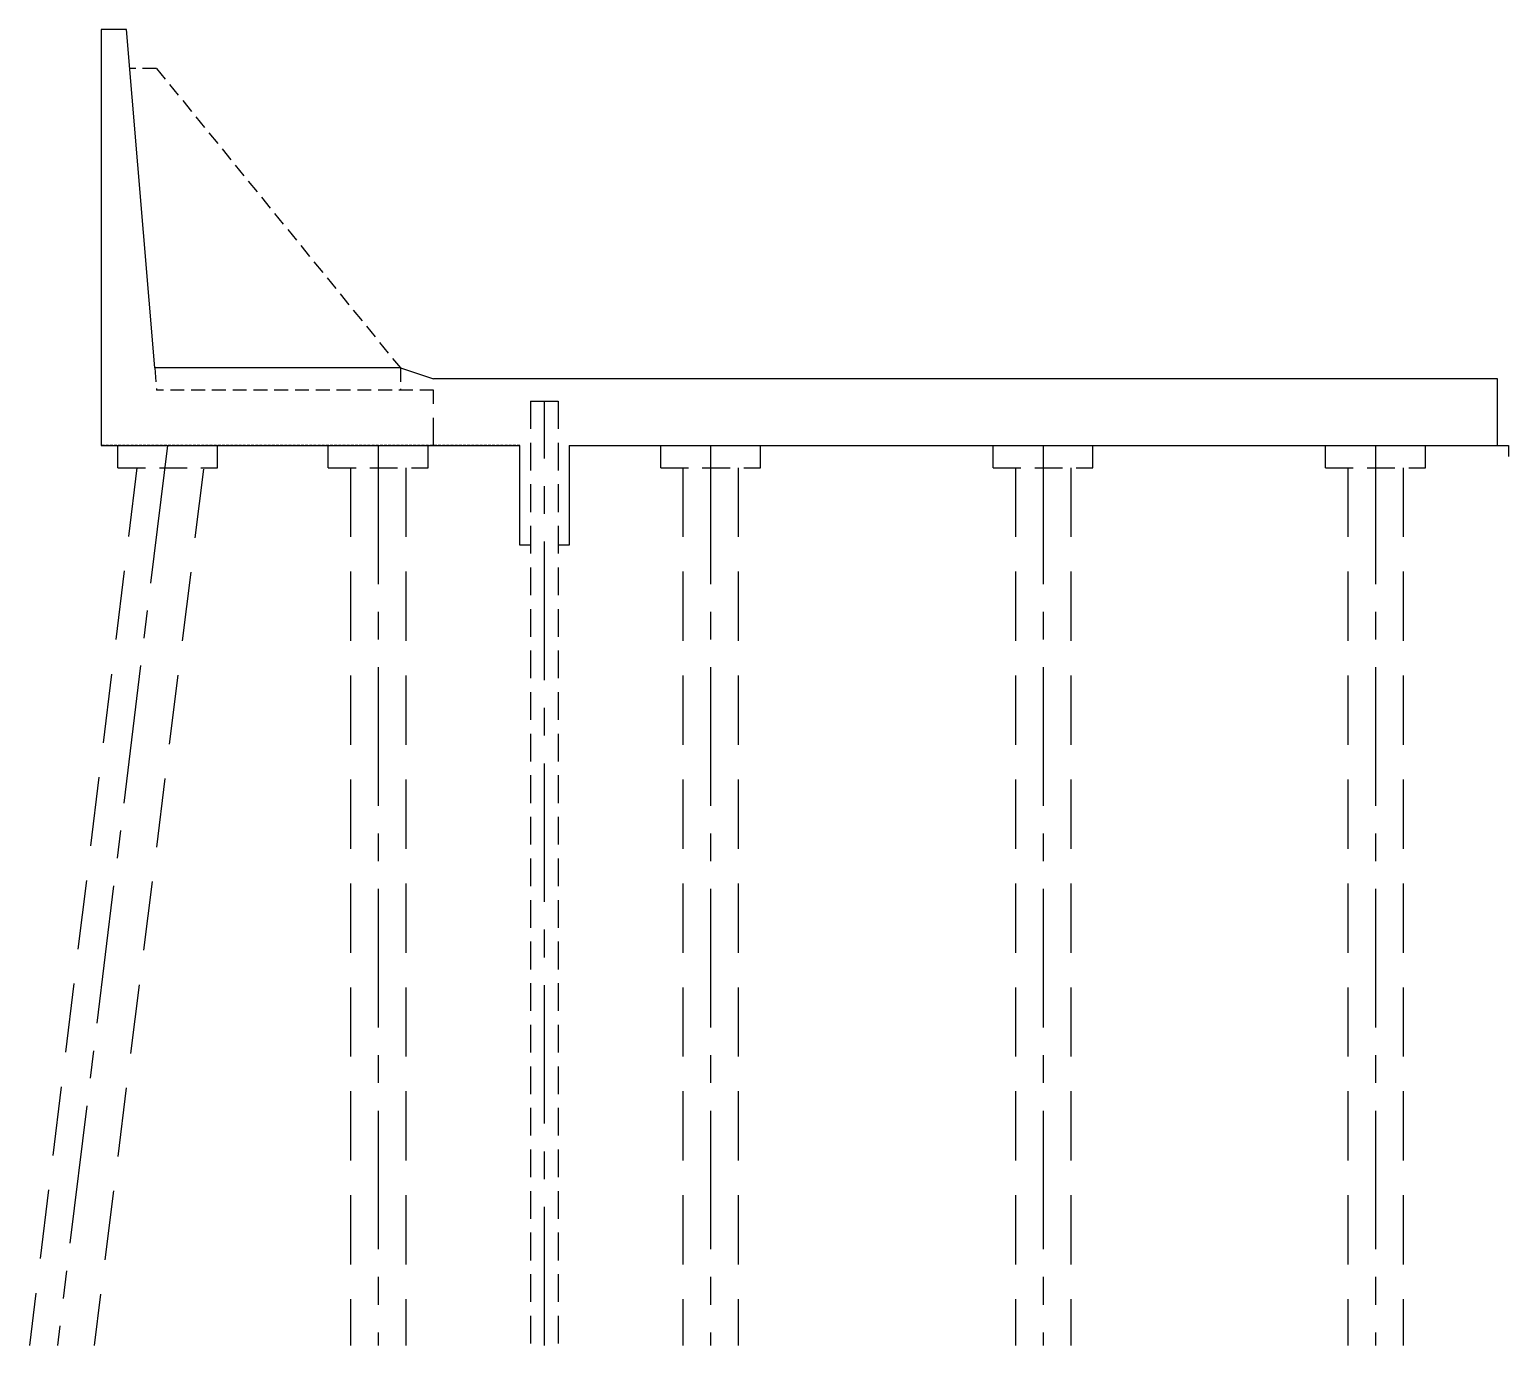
# Model space of a CAD drawing. Extents: x -26539 to -4497, y 62031 to 92619.
# Drawn here: x -5832 to -4497, y 82067 to 83254 of the extents above; entities that cross this region are included whole.
import ezdxf

# ---------------------------------------------------------------- set-up
doc = ezdxf.new("R2010")
doc.units = 0
doc.header["$LTSCALE"] = 10
doc.header["$MEASUREMENT"] = 0
doc.linetypes.add('CENTER', pattern=[2, 1.25, -0.25, 0.25, -0.25])
doc.linetypes.add('HIDDEN', pattern=[0.375, 0.25, -0.125])
doc.layers.get('0').update_dxf_attribs({"color": 3, "linetype": 'CONTINUOUS'})
for name, color, linetype in [('BORDER', 3, 'CONTINUOUS'), ('HIDDEN', 4, 'HIDDEN'), ('Tim', 8, 'CENTER')]:
    doc.layers.add(name, color=color, linetype=linetype)

msp = doc.modelspace()

# ---------------------------------------------------------------- linework, layer by layer
at = {"linetype": 'HIDDEN', "ltscale": 25}
for p, q in [((-5735.3, 82858.4), (-5832, 82066.7)), ((-5675, 82857.2), (-5773.7, 82066.7)), ((-5542.4, 82858.4), (-5542.4, 82066.7)), ((-5492.4, 82858.4), (-5492.4, 82066.7)), ((-5242.4, 82858.4), (-5242.4, 82066.7)), ((-5192.4, 82858.4), (-5192.4, 82066.7)), ((-4942.4, 82858.4), (-4942.4, 82066.7)), ((-4892.4, 82858.4), (-4892.4, 82066.7)), ((-4642.4, 82858.4), (-4642.4, 82066.7)), ((-4592.4, 82858.4), (-4592.4, 82066.7))]:
    msp.add_line(p, q, dxfattribs=at)
at = {"layer": 'BORDER', "ltscale": 5}
for p, q in [((-5767.4, 83253.6), (-5767.4, 82878.4)), ((-5389.5, 82788.5), (-5389.5, 82878.4)), ((-5345, 82878.4), (-5345, 82788.5)), ((-5379.9, 82788.5), (-5389.5, 82788.5)), ((-5345, 82788.5), (-5354.9, 82788.5))]:
    msp.add_line(p, q, dxfattribs=at)
at = {"layer": 'BORDER'}
for p, q in [((-5744.5, 83253.6), (-5767.4, 83253.6)), ((-5719.1, 82948.4), (-5744.5, 83253.6)), ((-5497.4, 82948.4), (-5719.1, 82948.4)), ((-5497.4, 82948.4), (-5467.4, 82938.4)), ((-4507.4, 82938.4), (-5467.4, 82938.4)), ((-4507.4, 82878.4), (-4507.4, 82938.4)), ((-5767.4, 82878.4), (-5389.5, 82878.4)), ((-5345, 82878.4), (-4507.4, 82878.4)), ((-4507.4, 82878.4), (-4497.4, 82878.4)), ((-4497.4, 82878.4), (-4497.4, 82868.4))]:
    msp.add_line(p, q, dxfattribs=at)
at = {"layer": 'HIDDEN', "ltscale": 5}
for p, q in [((-5717.5, 83218.6), (-5741.6, 83218.6)), ((-5717.5, 83218.6), (-5497.4, 82948.4)), ((-5719.1, 82948.4), (-5717.4, 82928.4)), ((-5497.4, 82948.4), (-5497.4, 82928.4)), ((-5497.4, 82948.4), (-5497.4, 82928.4)), ((-5467.4, 82928.4), (-5717.4, 82928.4))]:
    msp.add_line(p, q, dxfattribs=at)
at = {"layer": 'HIDDEN', "ltscale": 10}
for p, q in [((-5467.4, 82878.4), (-5467.4, 82928.4)), ((-5379.9, 82918.4), (-5354.9, 82918.4)), ((-5379.9, 82918.4), (-5379.9, 82066.7)), ((-5354.9, 82918.4), (-5354.9, 82066.7)), ((-5752.4, 82858.4), (-5752.4, 82878.4)), ((-5662.4, 82858.4), (-5662.4, 82878.4)), ((-5562.4, 82858.4), (-5562.4, 82878.4)), ((-5472.4, 82858.4), (-5472.4, 82878.4)), ((-5262.4, 82858.4), (-5262.4, 82878.4)), ((-5172.4, 82858.4), (-5172.4, 82878.4)), ((-4962.4, 82858.4), (-4962.4, 82878.4)), ((-4872.4, 82858.4), (-4872.4, 82878.4)), ((-4662.4, 82858.4), (-4662.4, 82878.4)), ((-4572.4, 82858.4), (-4572.4, 82878.4)), ((-5752.4, 82858.4), (-5662.4, 82858.4)), ((-5562.4, 82858.4), (-5472.4, 82858.4)), ((-5262.4, 82858.4), (-5172.4, 82858.4)), ((-4962.4, 82858.4), (-4872.4, 82858.4)), ((-4662.4, 82858.4), (-4572.4, 82858.4))]:
    msp.add_line(p, q, dxfattribs=at)
at = {"layer": 'HIDDEN'}
msp.add_lwpolyline([(-5389.5, 82878.4), (-5767.4, 82878.4)], dxfattribs=at)
at = {"layer": 'Tim', "ltscale": 10}
for p, q in [((-5367.4, 82066.7), (-5367.4, 82918.4)), ((-5707.6, 82878.4), (-5806.8, 82066.7)), ((-5517.4, 82878.4), (-5517.4, 82066.7)), ((-5217.4, 82878.4), (-5217.4, 82066.7)), ((-4917.4, 82878.4), (-4917.4, 82066.7)), ((-4617.4, 82878.4), (-4617.4, 82066.7))]:
    msp.add_line(p, q, dxfattribs=at)

doc.saveas('drawing.dxf')
